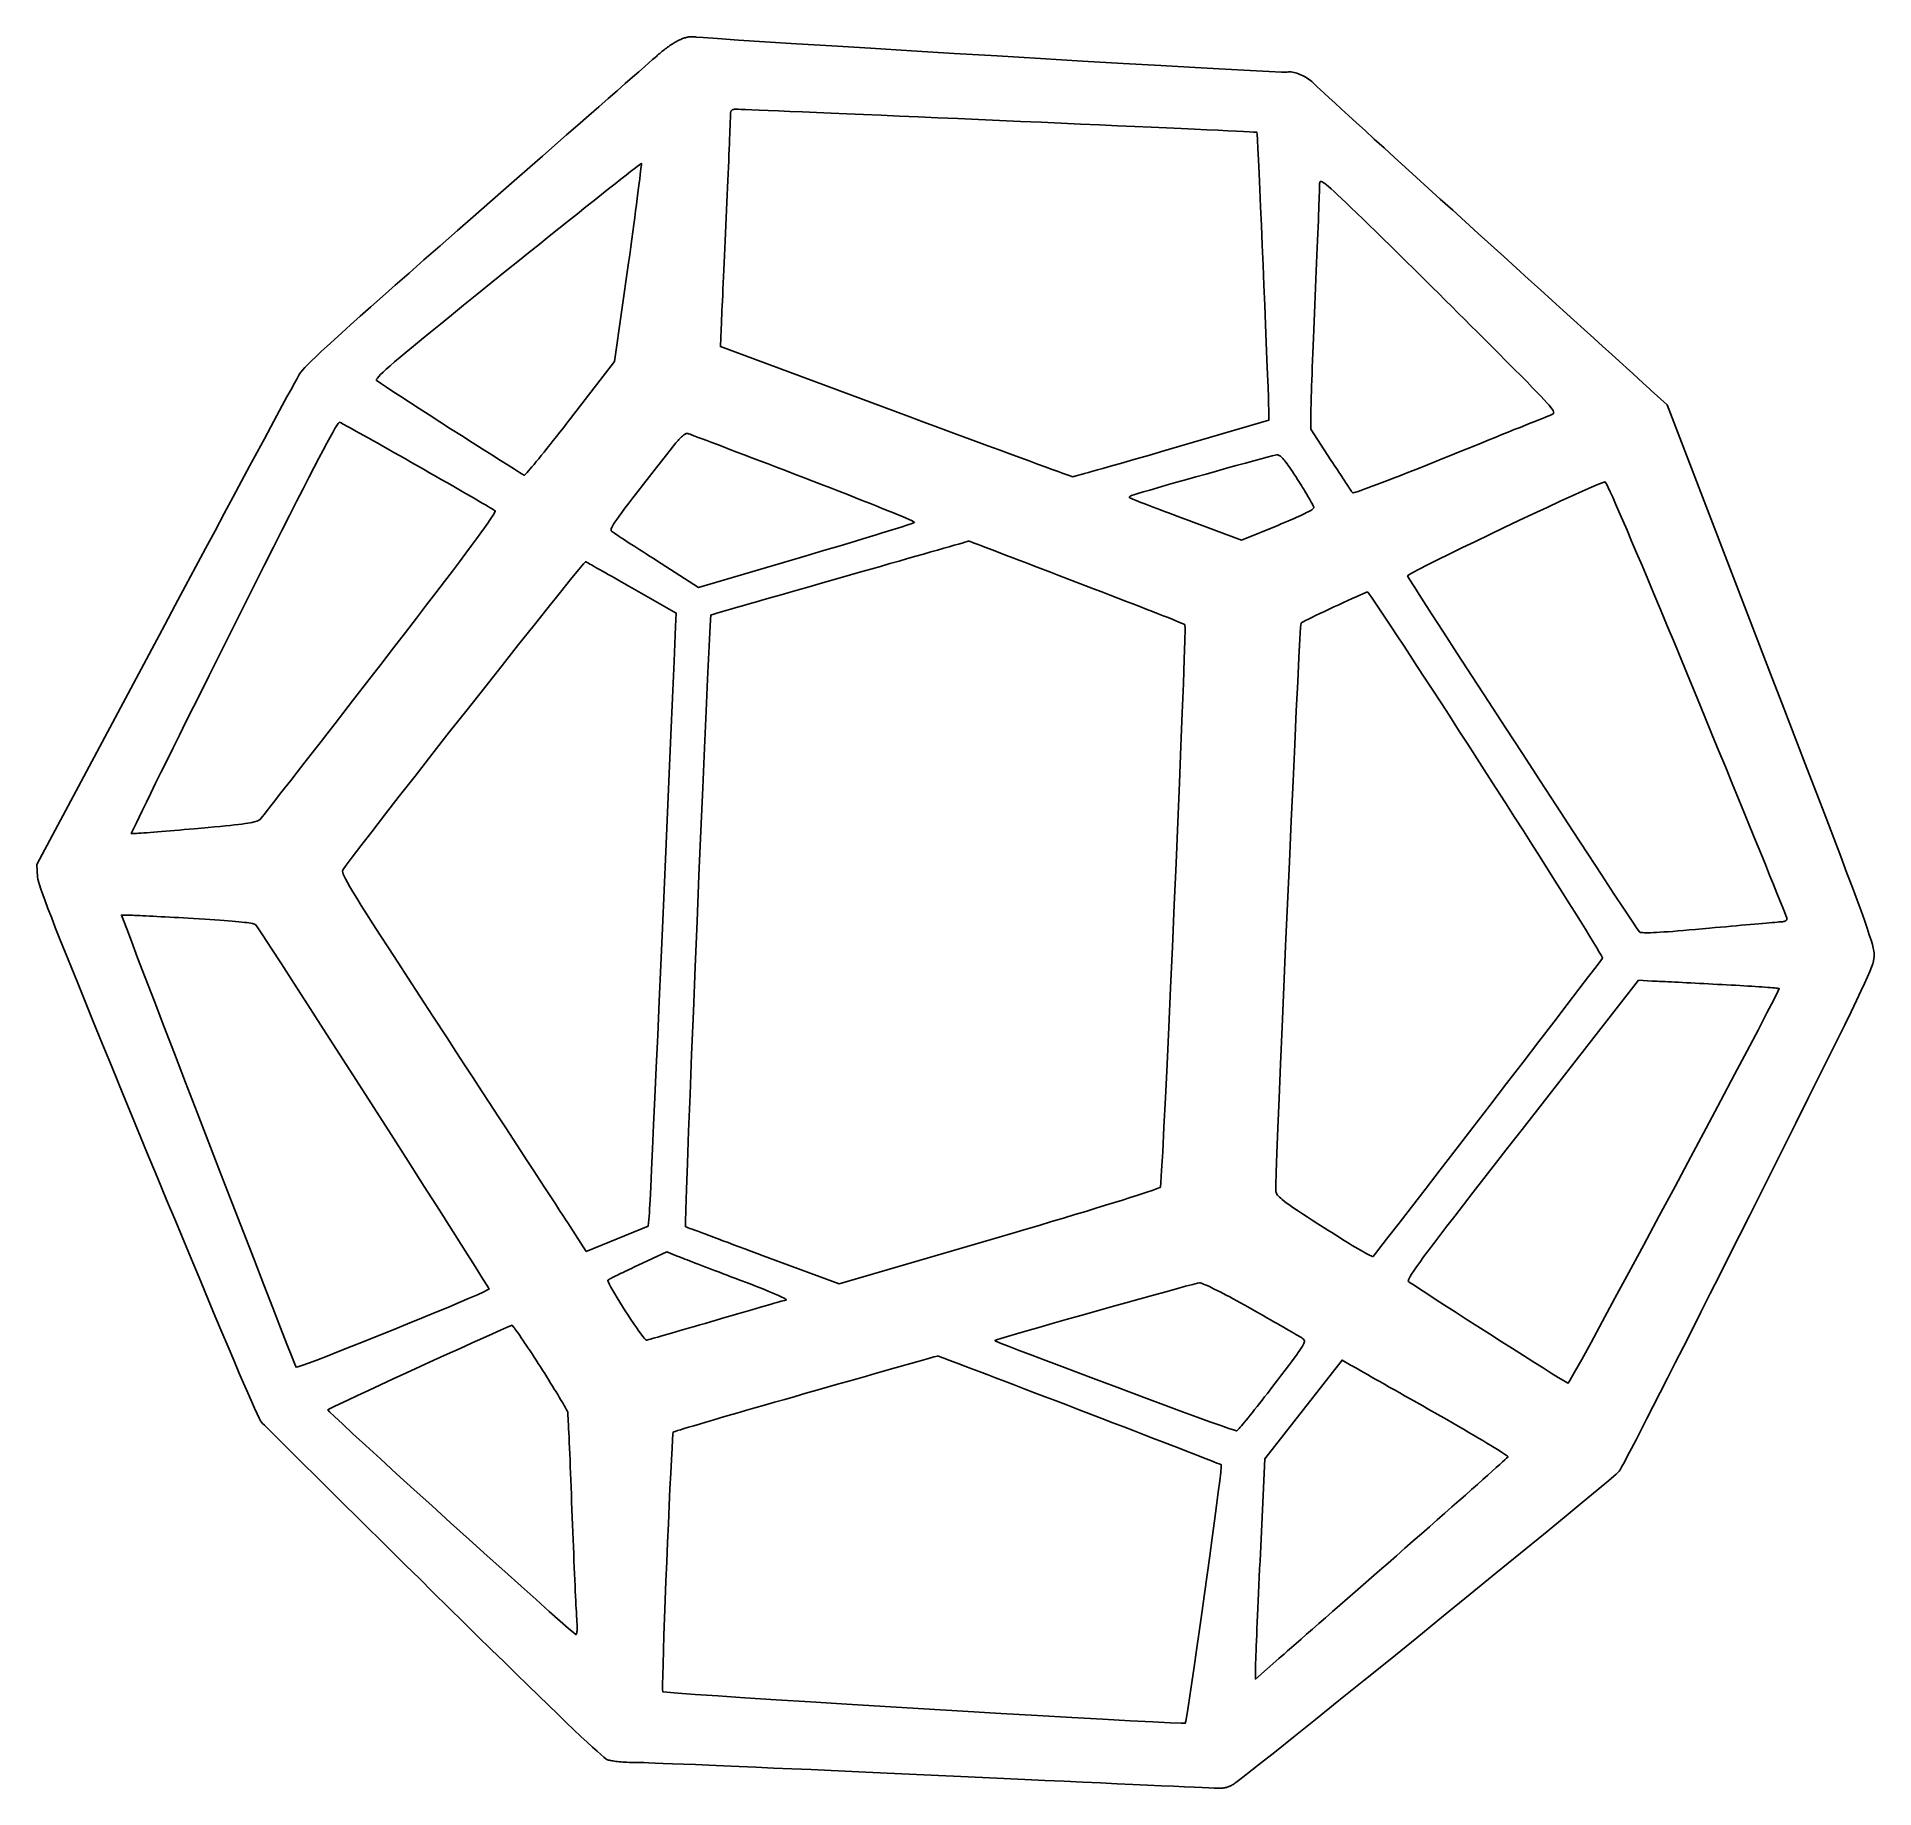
# Model space of a CAD drawing. Extents: x 3.5 to 31.5, y 4.9 to 31.6.
import ezdxf

# ---------------------------------------------------------------- set-up
doc = ezdxf.new("R2010")
doc.units = 0
doc.layers.get('0').update_dxf_attribs({"linetype": 'CONTINUOUS'})

msp = doc.modelspace()

# ---------------------------------------------------------------- linework, layer by layer
for points in [[(21.5014, 4.8806), (21.5164, 4.88116), (21.5308, 4.88211), (21.5449, 4.88348), (21.5586, 4.88528), (21.572, 4.88753), (21.5851, 4.89026), (21.5981, 4.89349), (21.6109, 4.89724), (21.6236, 4.90152), (21.6362, 4.90636), (21.6488, 4.91177), (21.6615, 4.91779), (21.6743, 4.92442), (21.6873, 4.93168), (21.7004, 4.93961), (21.7138, 4.94822), (21.7275, 4.95752), (21.7416, 4.96754), (21.756, 4.9783), (21.8928, 5.08367), (22.0879, 5.23701), (22.3343, 5.43264), (22.625, 5.66486), (22.953, 5.92798), (23.3113, 6.21631), (23.6928, 6.52417), (24.0906, 6.84585), (24.4977, 7.17568), (24.9071, 7.50796), (25.3118, 7.83699), (25.7047, 8.1571), (26.0788, 8.46258), (26.4273, 8.74776), (26.7429, 9.00693), (27.0188, 9.23441), (27.248, 9.42451), (27.4234, 9.57153), (27.538, 9.66979), (27.5849, 9.7136), (27.5987, 9.73623), (27.6247, 9.78321), (27.6623, 9.85349), (27.7109, 9.94605), (27.7702, 10.0599), (27.8395, 10.1939), (27.9183, 10.3471), (28.0061, 10.5185), (28.1024, 10.7071), (28.2067, 10.9118), (28.3184, 11.1315), (28.4371, 11.3653), (28.5621, 11.6122), (28.6931, 11.871), (28.8293, 12.1408), (28.9704, 12.4206), (29.1159, 12.7093), (29.2651, 13.0059), (29.4176, 13.3093), (29.5728, 13.6186), (29.831, 14.1341), (30.0647, 14.6008), (30.2751, 15.0214), (30.4635, 15.3984), (30.631, 15.7343), (30.7788, 16.0317), (30.9083, 16.2931), (31.0205, 16.5212), (31.1168, 16.7185), (31.1983, 16.8874), (31.2663, 17.0307), (31.322, 17.1507), (31.3665, 17.2502), (31.4012, 17.3316), (31.4272, 17.3976), (31.4457, 17.4506), (31.458, 17.4932), (31.4653, 17.528), (31.4687, 17.5576), (31.4696, 17.5844), (31.4682, 17.6118), (31.4634, 17.646), (31.4544, 17.689), (31.4405, 17.7431), (31.4207, 17.8104), (31.3944, 17.893), (31.3608, 17.9931), (31.319, 18.1129), (31.2682, 18.2545), (31.2076, 18.4201), (31.1365, 18.6119), (31.0541, 18.832), (30.9595, 19.0825), (30.8519, 19.3657), (30.7306, 19.6837), (30.5948, 20.0385), (30.4436, 20.4326), (30.2763, 20.8678), (30.092, 21.3465), (29.8901, 21.8708), (28.3139, 25.9716), (28.0709, 26.1909), (28.0433, 26.2162), (28.0006, 26.2552), (27.9435, 26.3073), (27.8726, 26.3718), (27.7886, 26.4481), (27.6922, 26.5356), (27.5842, 26.6336), (27.4652, 26.7416), (27.336, 26.859), (27.1971, 26.9849), (27.0494, 27.119), (26.8935, 27.2604), (26.7301, 27.4087), (26.5599, 27.5631), (26.3836, 27.723), (26.2019, 27.8879), (26.0155, 28.057), (25.825, 28.2298), (25.6313, 28.4057), (25.4349, 28.5839), (25.2385, 28.7618), (25.0458, 28.9366), (24.8572, 29.1077), (24.6736, 29.2745), (24.4955, 29.4364), (24.3236, 29.5928), (24.1585, 29.7431), (24.001, 29.8866), (23.8516, 30.0229), (23.7111, 30.1512), (23.58, 30.271), (23.459, 30.3817), (23.3488, 30.4826), (23.25, 30.5732), (23.1633, 30.6528), (23.0894, 30.7209), (23.0288, 30.7768), (22.9823, 30.8199), (22.9504, 30.8497), (22.9339, 30.8655), (22.9165, 30.8829), (22.8978, 30.8998), (22.8779, 30.9161), (22.857, 30.9317), (22.8352, 30.9465), (22.8127, 30.9606), (22.7897, 30.9738), (22.7663, 30.9861), (22.7426, 30.9974), (22.7188, 31.0077), (22.695, 31.0168), (22.6715, 31.0249), (22.6483, 31.0317), (22.6256, 31.0373), (22.6036, 31.0416), (22.5824, 31.0444), (22.5621, 31.0459), (22.543, 31.0458), (22.5251, 31.0442), (22.5087, 31.041), (22.4375, 31.0423), (22.2505, 31.0509), (21.9605, 31.066), (21.5801, 31.0868), (21.1218, 31.1125), (20.5984, 31.1424), (20.0226, 31.1758), (19.4069, 31.2119), (18.7641, 31.2499), (18.1067, 31.2891), (17.4474, 31.3286), (16.7989, 31.3678), (16.1739, 31.4059), (15.5849, 31.4422), (15.0447, 31.4757), (14.5659, 31.5059), (14.161, 31.532), (13.8429, 31.5531), (13.6241, 31.5686), (13.5174, 31.5776), (13.5028, 31.5794), (13.4886, 31.5808), (13.4745, 31.5816), (13.4607, 31.582), (13.447, 31.582), (13.4335, 31.5814), (13.42, 31.5804), (13.4066, 31.5788), (13.3932, 31.5768), (13.3798, 31.5743), (13.3664, 31.5712), (13.3528, 31.5677), (13.3392, 31.5636), (13.3254, 31.559), (13.3114, 31.5539), (13.2971, 31.5483), (13.2826, 31.5421), (13.2678, 31.5353), (13.2527, 31.5281), (13.2372, 31.5203), (13.2246, 31.5137), (13.2111, 31.5063), (13.1968, 31.498), (13.1818, 31.4889), (13.1662, 31.4791), (13.1501, 31.4687), (13.1335, 31.4576), (13.1166, 31.4461), (13.0994, 31.434), (13.082, 31.4215), (13.0645, 31.4087), (13.0469, 31.3956), (13.0295, 31.3822), (13.0122, 31.3687), (12.9952, 31.3551), (12.9784, 31.3414), (12.9621, 31.3277), (12.9463, 31.3141), (12.9311, 31.3006), (12.9166, 31.2874), (12.8935, 31.2673), (12.854, 31.2328), (12.7988, 31.1846), (12.7287, 31.1232), (12.6443, 31.0494), (12.5465, 30.9636), (12.4358, 30.8667), (12.3131, 30.7592), (12.1791, 30.6417), (12.0344, 30.5149), (11.8799, 30.3794), (11.7161, 30.2359), (11.5439, 30.0849), (11.364, 29.9272), (11.1771, 29.7633), (10.9839, 29.594), (10.7851, 29.4197), (10.5814, 29.2413), (10.3737, 29.0592), (10.1625, 28.8742), (9.87952, 28.6263), (9.6155, 28.3948), (9.36987, 28.179), (9.14209, 27.9786), (8.93162, 27.793), (8.73791, 27.6217), (8.56041, 27.4642), (8.39857, 27.3201), (8.25185, 27.1888), (8.1197, 27.0697), (8.00157, 26.9625), (7.89692, 26.8667), (7.8052, 26.7816), (7.72586, 26.7069), (7.65836, 26.642), (7.60215, 26.5864), (7.55668, 26.5397), (7.52141, 26.5013), (7.49579, 26.4707), (7.47927, 26.4474), (7.46376, 26.4212), (7.43584, 26.3715), (7.39602, 26.2994), (7.34486, 26.2059), (7.28288, 26.0919), (7.21062, 25.9585), (7.12862, 25.8067), (7.03742, 25.6375), (6.93756, 25.4519), (6.82956, 25.251), (6.71396, 25.0356), (6.59131, 24.8069), (6.46214, 24.5658), (6.32699, 24.3134), (6.18639, 24.0506), (6.04087, 23.7785), (5.89098, 23.498), (5.73726, 23.2102), (5.58023, 22.9161), (5.42044, 22.6167), (3.46962, 18.9614), (3.48312, 18.769), (3.48754, 18.7411), (3.4971, 18.7021), (3.51232, 18.6505), (3.53375, 18.5851), (3.56191, 18.5045), (3.59734, 18.4074), (3.64056, 18.2924), (3.69211, 18.1582), (3.75252, 18.0035), (3.82232, 17.827), (3.90205, 17.6272), (3.99223, 17.4029), (4.09339, 17.1526), (4.20608, 16.8752), (4.33081, 16.5692), (4.46812, 16.2332), (4.61854, 15.866), (4.78261, 15.4663), (4.96086, 15.0326), (5.15381, 14.5636), (5.30358, 14.2016), (5.44798, 13.8531), (5.5868, 13.5186), (5.71983, 13.1985), (5.84687, 12.8934), (5.96771, 12.6039), (6.08213, 12.3303), (6.18994, 12.0733), (6.29093, 11.8333), (6.38488, 11.6108), (6.4716, 11.4064), (6.55087, 11.2206), (6.62248, 11.0538), (6.68623, 10.9066), (6.74191, 10.7794), (6.78931, 10.6729), (6.82823, 10.5875), (6.85845, 10.5237), (6.87978, 10.482), (6.892, 10.4629), (6.90694, 10.4475), (6.93817, 10.4161), (6.985, 10.3692), (7.04674, 10.3077), (7.12272, 10.232), (7.21225, 10.143), (7.31466, 10.0413), (7.42926, 9.92761), (7.55538, 9.80252), (7.69232, 9.66677), (7.83942, 9.52101), (7.99598, 9.36593), (8.16134, 9.20221), (8.3348, 9.03051), (8.51569, 8.85152), (8.70333, 8.66591), (8.89703, 8.47435), (9.09612, 8.27753), (9.2999, 8.07611), (9.50771, 7.87078), (9.74434, 7.6373), (9.97111, 7.41386), (10.1878, 7.20067), (10.3943, 6.99789), (10.5904, 6.80572), (10.7759, 6.62433), (10.9507, 6.4539), (11.1144, 6.29463), (11.267, 6.14668), (11.4083, 6.01025), (11.5381, 5.88551), (11.6562, 5.77264), (11.7623, 5.67184), (11.8564, 5.58328), (11.9383, 5.50714), (12.0077, 5.44361), (12.0645, 5.39287), (12.1084, 5.35509), (12.1394, 5.33047), (12.1572, 5.31919), (12.1683, 5.31519), (12.1812, 5.31131), (12.196, 5.30754), (12.2125, 5.30391), (12.2308, 5.30042), (12.2507, 5.29708), (12.2722, 5.2939), (12.2952, 5.29089), (12.3198, 5.28807), (12.3458, 5.28544), (12.3732, 5.28301), (12.4019, 5.28079), (12.4319, 5.2788), (12.4632, 5.27704), (12.4956, 5.27552), (12.5291, 5.27426), (12.5638, 5.27326), (12.5994, 5.27253), (12.636, 5.27209), (12.6736, 5.27194), (12.7204, 5.27081), (12.7934, 5.26846), (12.8913, 5.26495), (13.0128, 5.26033), (13.157, 5.25464), (13.3224, 5.24794), (13.508, 5.24028), (13.7126, 5.23171), (13.9349, 5.22227), (14.1738, 5.21203), (14.4281, 5.20103), (14.6966, 5.18932), (14.9781, 5.17695), (15.2715, 5.16397), (15.5754, 5.15043), (15.8889, 5.13639), (16.2105, 5.1219), (16.5392, 5.107), (16.8738, 5.09174), (17.2131, 5.07618), (17.5515, 5.06017), (17.8834, 5.04455), (18.2078, 5.02937), (18.5236, 5.01467), (18.8295, 5.0005), (19.1246, 4.98691), (19.4076, 4.97392), (19.6775, 4.96159), (19.9332, 4.94996), (20.1735, 4.93907), (20.3973, 4.92896), (20.6036, 4.91968), (20.7911, 4.91128), (20.9588, 4.90378), (21.1055, 4.89725), (21.2302, 4.89171), (21.3317, 4.88722), (21.4089, 4.88381), (21.4607, 4.88153), (21.486, 4.88042)], [(19.2437, 24.878), (19.215, 24.8878), (19.1698, 24.9037), (19.1087, 24.9257), (19.0325, 24.9533), (18.9419, 24.9863), (18.8375, 25.0244), (18.7202, 25.0674), (18.5905, 25.115), (18.4493, 25.167), (18.2971, 25.223), (18.1348, 25.2829), (17.963, 25.3463), (17.7825, 25.413), (17.5939, 25.4826), (17.3979, 25.5551), (17.1954, 25.63), (16.9869, 25.7071), (16.7732, 25.7862), (16.555, 25.8669), (13.8886, 26.8592), (13.8987, 27.1225), (13.9, 27.1493), (13.9016, 27.1849), (13.9035, 27.2288), (13.9058, 27.2806), (13.9085, 27.3398), (13.9115, 27.4061), (13.9147, 27.479), (13.9183, 27.5579), (13.9221, 27.6426), (13.9262, 27.7325), (13.9305, 27.8272), (13.935, 27.9263), (13.9396, 28.0294), (13.9445, 28.1359), (13.9495, 28.2454), (13.9547, 28.3576), (13.96, 28.4719), (13.9654, 28.588), (13.9708, 28.7053), (13.9764, 28.8235), (13.9814, 28.9412), (13.9864, 29.0571), (13.9912, 29.1707), (13.996, 29.2817), (14.0006, 29.3897), (14.0051, 29.4942), (14.0094, 29.5949), (14.0135, 29.6913), (14.0174, 29.7831), (14.0211, 29.8698), (14.0245, 29.9511), (14.0276, 30.0264), (14.0305, 30.0955), (14.033, 30.1579), (14.0352, 30.2132), (14.0371, 30.2611), (14.0385, 30.301), (14.0396, 30.3326), (14.0403, 30.3555), (14.0405, 30.3693), (14.0406, 30.3829), (14.0409, 30.3953), (14.0414, 30.4066), (14.0422, 30.4169), (14.0434, 30.4261), (14.045, 30.4343), (14.047, 30.4417), (14.0495, 30.4482), (14.0525, 30.4539), (14.0561, 30.4588), (14.0604, 30.463), (14.0653, 30.4665), (14.0709, 30.4695), (14.0774, 30.4719), (14.0846, 30.4738), (14.0928, 30.4752), (14.1018, 30.4762), (14.1119, 30.4769), (14.1229, 30.4772), (14.135, 30.4773), (14.1556, 30.4768), (14.2013, 30.4751), (14.2713, 30.4723), (14.3644, 30.4685), (14.4795, 30.4637), (14.6157, 30.458), (14.7719, 30.4514), (14.9469, 30.444), (15.1399, 30.4357), (15.3496, 30.4267), (15.5752, 30.417), (15.8154, 30.4066), (16.0693, 30.3956), (16.3359, 30.3841), (16.614, 30.372), (16.9026, 30.3594), (17.2007, 30.3464), (17.5072, 30.333), (17.8211, 30.3192), (18.1413, 30.3052), (18.4612, 30.2911), (18.7743, 30.2773), (19.0794, 30.2638), (19.3757, 30.2506), (19.662, 30.2379), (19.9374, 30.2255), (20.2007, 30.2137), (20.451, 30.2024), (20.6873, 30.1917), (20.9084, 30.1816), (21.1135, 30.1722), (21.3014, 30.1635), (21.471, 30.1556), (21.6215, 30.1486), (21.7518, 30.1424), (21.8607, 30.1372), (21.9474, 30.1329), (22.0107, 30.1296), (22.0496, 30.1274), (22.0632, 30.1263), (22.0663, 30.0961), (22.0715, 30.0121), (22.0784, 29.8803), (22.087, 29.7063), (22.0968, 29.496), (22.1078, 29.2551), (22.1196, 28.9895), (22.132, 28.7047), (22.1447, 28.4067), (22.1577, 28.1013), (22.1705, 27.7941), (22.183, 27.4909), (22.1949, 27.1976), (22.206, 26.9198), (22.216, 26.6635), (22.2247, 26.4342), (22.232, 26.2379), (22.2374, 26.0802), (22.2408, 25.967), (22.242, 25.9041), (22.242, 25.7353), (20.7637, 25.3033), (20.6433, 25.2682), (20.5252, 25.2339), (20.4099, 25.2004), (20.2977, 25.168), (20.1891, 25.1366), (20.0845, 25.1065), (19.9842, 25.0777), (19.8886, 25.0503), (19.7981, 25.0245), (19.7132, 25.0004), (19.6342, 24.978), (19.5616, 24.9575), (19.4956, 24.939), (19.4368, 24.9226), (19.3854, 24.9084), (19.342, 24.8965), (19.3068, 24.8871), (19.2804, 24.8803), (19.263, 24.8761), (19.2551, 24.8746)], [(10.8764, 24.9102), (10.826, 24.9406), (10.7503, 24.9875), (10.6525, 25.0488), (10.5356, 25.1226), (10.4029, 25.2067), (10.2574, 25.2992), (10.1024, 25.398), (9.94106, 25.5012), (9.77646, 25.6066), (9.61178, 25.7124), (9.45018, 25.8164), (9.29481, 25.9166), (9.14884, 26.011), (9.01542, 26.0976), (8.89771, 26.1744), (8.79886, 26.2394), (8.72203, 26.2904), (8.67038, 26.3256), (8.64706, 26.3428), (8.64464, 26.35), (8.64896, 26.362), (8.66067, 26.3792), (8.68046, 26.4023), (8.70897, 26.4317), (8.74687, 26.4681), (8.79483, 26.5121), (8.85351, 26.5641), (8.92356, 26.6248), (9.00567, 26.6947), (9.10047, 26.7743), (9.20865, 26.8643), (9.33086, 26.9652), (9.46777, 27.0775), (9.62004, 27.2019), (9.78834, 27.3388), (9.97331, 27.4889), (10.1756, 27.6527), (10.396, 27.8307), (10.635, 28.0236), (10.8015, 28.1575), (10.9645, 28.2883), (11.1234, 28.4158), (11.2777, 28.5395), (11.4269, 28.6589), (11.5704, 28.7737), (11.7077, 28.8834), (11.8383, 28.9875), (11.9616, 29.0857), (12.077, 29.1775), (12.1841, 29.2625), (12.2824, 29.3402), (12.3712, 29.4103), (12.45, 29.4723), (12.5183, 29.5258), (12.5756, 29.5703), (12.6213, 29.6055), (12.655, 29.6309), (12.6759, 29.646), (12.6837, 29.6504), (12.684, 29.6444), (12.683, 29.6287), (12.6806, 29.6036), (12.677, 29.5696), (12.6721, 29.5271), (12.6661, 29.4764), (12.659, 29.418), (12.6508, 29.3522), (12.6416, 29.2795), (12.6314, 29.2003), (12.6203, 29.1149), (12.6084, 29.0237), (12.5956, 28.9272), (12.5821, 28.8257), (12.5679, 28.7197), (12.553, 28.6095), (12.5375, 28.4955), (12.5215, 28.3782), (12.5049, 28.2579), (12.4879, 28.135), (12.2753, 26.6331), (11.6037, 25.7623), (11.5484, 25.6911), (11.4942, 25.6215), (11.4411, 25.5538), (11.3894, 25.4881), (11.3392, 25.4246), (11.2908, 25.3637), (11.2442, 25.3054), (11.1998, 25.2501), (11.1577, 25.198), (11.1181, 25.1493), (11.0811, 25.1042), (11.0469, 25.0629), (11.0158, 25.0257), (10.9879, 24.9928), (10.9634, 24.9644), (10.9425, 24.9408), (10.9253, 24.9222), (10.9121, 24.9087), (10.903, 24.9007), (10.8983, 24.8983)], [(23.5212, 24.6283), (23.5182, 24.6323), (23.5132, 24.6393), (23.5064, 24.6492), (23.4978, 24.6617), (23.4876, 24.6769), (23.4757, 24.6945), (23.4623, 24.7144), (23.4476, 24.7365), (23.4314, 24.7607), (23.4141, 24.7869), (23.3955, 24.8149), (23.3759, 24.8445), (23.3553, 24.8758), (23.3338, 24.9085), (23.3114, 24.9425), (23.2884, 24.9776), (23.2646, 25.0139), (23.2404, 25.0511), (23.2156, 25.0891), (23.1905, 25.1278), (22.8833, 25.6003), (22.8833, 25.8197), (22.8835, 25.843), (22.8842, 25.8762), (22.8853, 25.9189), (22.8868, 25.9705), (22.8886, 26.0306), (22.8909, 26.0987), (22.8935, 26.1743), (22.8964, 26.257), (22.8996, 26.3462), (22.9031, 26.4415), (22.907, 26.5425), (22.911, 26.6486), (22.9153, 26.7593), (22.9199, 26.8743), (22.9246, 26.9929), (22.9295, 27.1149), (22.9346, 27.2395), (22.9399, 27.3665), (22.9453, 27.4953), (22.9508, 27.6254), (22.9563, 27.7556), (22.9617, 27.8837), (22.967, 28.0092), (22.9721, 28.1318), (22.977, 28.2509), (22.9818, 28.3662), (22.9863, 28.4771), (22.9906, 28.5833), (22.9947, 28.6843), (22.9985, 28.7797), (23.002, 28.8689), (23.0053, 28.9517), (23.0082, 29.0275), (23.0108, 29.0959), (23.013, 29.1565), (23.0149, 29.2088), (23.0164, 29.2524), (23.0174, 29.2868), (23.0181, 29.3116), (23.0183, 29.3264), (23.0186, 29.3421), (23.0196, 29.3554), (23.0221, 29.3659), (23.0264, 29.3732), (23.0332, 29.3768), (23.0429, 29.3764), (23.0562, 29.3713), (23.0734, 29.3614), (23.0952, 29.346), (23.1221, 29.3247), (23.1546, 29.2972), (23.1933, 29.263), (23.2386, 29.2216), (23.2912, 29.1727), (23.3515, 29.1157), (23.4201, 29.0503), (23.4975, 28.9759), (23.5842, 28.8923), (23.6808, 28.7989), (23.7878, 28.6953), (23.854, 28.6311), (23.9255, 28.5614), (24.002, 28.4867), (24.0829, 28.4075), (24.1678, 28.3241), (24.2562, 28.2371), (24.3477, 28.147), (24.4417, 28.0542), (24.5377, 27.9592), (24.6354, 27.8625), (24.7343, 27.7645), (24.8338, 27.6656), (24.9335, 27.5665), (25.0329, 27.4675), (25.1315, 27.3692), (25.2289, 27.2719), (25.3247, 27.1762), (25.4182, 27.0825), (25.5091, 26.9913), (25.5969, 26.9031), (25.7393, 26.7607), (25.868, 26.6318), (25.9837, 26.5157), (26.0871, 26.4117), (26.1786, 26.319), (26.2591, 26.2371), (26.329, 26.1651), (26.389, 26.1025), (26.4396, 26.0485), (26.4816, 26.0024), (26.5155, 25.9634), (26.542, 25.9311), (26.5616, 25.9045), (26.575, 25.883), (26.5827, 25.866), (26.5855, 25.8527), (26.5838, 25.8425), (26.5785, 25.8346), (26.5699, 25.8284), (26.5588, 25.823), (26.5474, 25.8186), (26.5267, 25.8103), (26.4969, 25.7984), (26.4586, 25.7831), (26.4122, 25.7644), (26.358, 25.7426), (26.2965, 25.7178), (26.2281, 25.6903), (26.1531, 25.66), (26.072, 25.6273), (25.9851, 25.5922), (25.893, 25.555), (25.7959, 25.5158), (25.6944, 25.4747), (25.5887, 25.432), (25.4793, 25.3877), (25.3667, 25.3421), (25.2511, 25.2952), (25.1331, 25.2474), (25.013, 25.1986), (24.8931, 25.1501), (24.7756, 25.1028), (24.6609, 25.0568), (24.5494, 25.0123), (24.4415, 24.9695), (24.3376, 24.9285), (24.2381, 24.8895), (24.1433, 24.8526), (24.0537, 24.8179), (23.9697, 24.7856), (23.8916, 24.7559), (23.8198, 24.7289), (23.7548, 24.7048), (23.6969, 24.6836), (23.6466, 24.6656), (23.6041, 24.651), (23.5699, 24.6397), (23.5445, 24.6321), (23.5281, 24.6282)], [(4.91496, 19.4332), (4.9108, 19.4339), (4.91501, 19.4454), (4.9294, 19.4773), (4.95355, 19.5287), (4.98708, 19.5988), (5.02956, 19.6868), (5.0806, 19.7919), (5.13979, 19.9131), (5.20673, 20.0498), (5.28101, 20.201), (5.36222, 20.3659), (5.44997, 20.5437), (5.54384, 20.7336), (5.64343, 20.9346), (5.74834, 21.1461), (5.85815, 21.3671), (5.97248, 21.5968), (6.0909, 21.8344), (6.21302, 22.0791), (6.33843, 22.33), (6.46673, 22.5863), (6.63539, 22.9229), (6.79322, 23.2374), (6.94049, 23.5304), (7.07747, 23.8023), (7.20441, 24.0537), (7.32157, 24.285), (7.42924, 24.4968), (7.52765, 24.6896), (7.61709, 24.8639), (7.69781, 25.0202), (7.77007, 25.159), (7.83414, 25.2808), (7.89028, 25.3861), (7.93876, 25.4755), (7.97984, 25.5494), (8.01378, 25.6084), (8.04084, 25.6529), (8.06129, 25.6835), (8.0754, 25.7007), (8.08341, 25.7049), (8.09121, 25.7013), (8.10629, 25.6935), (8.12835, 25.6818), (8.15707, 25.6662), (8.19216, 25.6471), (8.23329, 25.6245), (8.28016, 25.5986), (8.33247, 25.5695), (8.3899, 25.5376), (8.45215, 25.5028), (8.5189, 25.4655), (8.58984, 25.4257), (8.66468, 25.3836), (8.74309, 25.3395), (8.82478, 25.2934), (8.90943, 25.2456), (8.99673, 25.1961), (9.08637, 25.1453), (9.17805, 25.0932), (9.27146, 25.04), (9.36484, 24.9872), (9.45644, 24.9353), (9.54597, 24.8843), (9.63311, 24.8346), (9.71755, 24.7863), (9.799, 24.7396), (9.87714, 24.6946), (9.95166, 24.6516), (10.0223, 24.6107), (10.0887, 24.5721), (10.1505, 24.5361), (10.2075, 24.5027), (10.2594, 24.4722), (10.3058, 24.4448), (10.3465, 24.4206), (10.3811, 24.3999), (10.4093, 24.3827), (10.4309, 24.3694), (10.4455, 24.3601), (10.4527, 24.3549), (10.4533, 24.3466), (10.4467, 24.3296), (10.4326, 24.3033), (10.4106, 24.2674), (10.3804, 24.2214), (10.3417, 24.1649), (10.2941, 24.0973), (10.2373, 24.0183), (10.1709, 23.9274), (10.0946, 23.8241), (10.008, 23.708), (9.91084, 23.5787), (9.80274, 23.4356), (9.68337, 23.2784), (9.55238, 23.1066), (9.40943, 22.9197), (9.25418, 22.7173), (9.08628, 22.499), (8.9054, 22.2642), (8.71119, 22.0125), (8.56559, 21.8243), (8.42275, 21.6397), (8.28315, 21.4594), (8.14727, 21.2841), (8.01559, 21.1142), (7.8886, 20.9504), (7.76677, 20.7935), (7.65059, 20.6439), (7.54053, 20.5023), (7.43708, 20.3693), (7.34071, 20.2455), (7.25192, 20.1316), (7.17117, 20.0282), (7.09896, 19.9359), (7.03576, 19.8554), (6.98204, 19.7871), (6.93831, 19.7318), (6.90502, 19.6901), (6.88268, 19.6626), (6.87175, 19.65), (6.86405, 19.643), (6.85388, 19.6363), (6.84093, 19.6299), (6.82484, 19.6235), (6.8053, 19.6174), (6.78195, 19.6113), (6.75448, 19.6052), (6.72254, 19.5991), (6.6858, 19.5929), (6.64392, 19.5867), (6.59658, 19.5803), (6.54344, 19.5736), (6.48416, 19.5668), (6.41841, 19.5597), (6.34586, 19.5522), (6.26617, 19.5443), (6.179, 19.536), (6.08403, 19.5273), (5.98092, 19.518), (5.86933, 19.5082), (5.79207, 19.5012), (5.71637, 19.4945), (5.6425, 19.4879), (5.5707, 19.4817), (5.50124, 19.4757), (5.43435, 19.47), (5.3703, 19.4647), (5.30933, 19.4597), (5.25171, 19.4551), (5.19769, 19.4508), (5.14751, 19.447), (5.10143, 19.4436), (5.0597, 19.4406), (5.02258, 19.4381), (4.99033, 19.4361), (4.96318, 19.4345), (4.9414, 19.4335), (4.92525, 19.4331)], [(12.9132, 23.5988), (12.8604, 23.6325), (12.8085, 23.6657), (12.7575, 23.6983), (12.7078, 23.7301), (12.6595, 23.761), (12.6128, 23.791), (12.5678, 23.8198), (12.5248, 23.8475), (12.4839, 23.8739), (12.4453, 23.8988), (12.4093, 23.9222), (12.3759, 23.9439), (12.3454, 23.9639), (12.318, 23.9819), (12.2938, 23.998), (12.2731, 24.012), (12.2559, 24.0237), (12.2426, 24.0331), (12.2332, 24.04), (12.2281, 24.0444), (12.223, 24.0506), (12.2202, 24.0586), (12.2202, 24.0691), (12.2235, 24.0828), (12.2307, 24.1004), (12.2423, 24.1227), (12.2588, 24.1503), (12.2807, 24.1841), (12.3085, 24.2246), (12.3428, 24.2726), (12.3841, 24.3289), (12.4329, 24.394), (12.4898, 24.4689), (12.5551, 24.5541), (12.6296, 24.6505), (12.7136, 24.7586), (12.8078, 24.8792), (12.9126, 25.0131), (13.0286, 25.161), (13.1562, 25.3235), (13.175, 25.3475), (13.1929, 25.3699), (13.2099, 25.3908), (13.2262, 25.4101), (13.2415, 25.4279), (13.2562, 25.4442), (13.27, 25.4591), (13.2831, 25.4725), (13.2955, 25.4846), (13.3073, 25.4952), (13.3183, 25.5046), (13.3288, 25.5126), (13.3386, 25.5193), (13.3478, 25.5248), (13.3565, 25.529), (13.3647, 25.5321), (13.3723, 25.534), (13.3795, 25.5347), (13.3862, 25.5343), (13.3925, 25.5328), (13.4027, 25.5291), (13.4239, 25.5213), (13.4556, 25.5094), (13.4973, 25.4937), (13.5486, 25.4744), (13.6091, 25.4515), (13.6782, 25.4253), (13.7555, 25.396), (13.8406, 25.3637), (13.9329, 25.3286), (14.0321, 25.2909), (14.1375, 25.2507), (14.2489, 25.2082), (14.3657, 25.1636), (14.4874, 25.117), (14.6137, 25.0687), (14.7439, 25.0188), (14.8778, 24.9674), (15.0147, 24.9148), (15.1543, 24.8611), (15.2936, 24.8079), (15.4298, 24.7556), (15.5625, 24.7044), (15.6911, 24.6545), (15.8153, 24.6061), (15.9346, 24.5593), (16.0486, 24.5144), (16.1568, 24.4715), (16.2588, 24.4308), (16.3541, 24.3924), (16.4424, 24.3566), (16.5232, 24.3236), (16.5959, 24.2935), (16.6603, 24.2665), (16.7158, 24.2427), (16.762, 24.2224), (16.7985, 24.2057), (16.8249, 24.1929), (16.8406, 24.184), (16.8452, 24.1794), (16.8387, 24.1753), (16.8216, 24.1681), (16.7943, 24.158), (16.7572, 24.1452), (16.7107, 24.1296), (16.6554, 24.1116), (16.5917, 24.0912), (16.5199, 24.0685), (16.4406, 24.0437), (16.3541, 24.0169), (16.261, 23.9883), (16.1616, 23.958), (16.0565, 23.9261), (15.9459, 23.8927), (15.8305, 23.858), (15.7105, 23.8222), (15.5866, 23.7853), (15.459, 23.7475), (15.3282, 23.7089), (15.1948, 23.6697), (13.5545, 23.1871)], [(20.9831, 24.2232), (20.9139, 24.2489), (20.8461, 24.2741), (20.78, 24.2987), (20.7157, 24.3228), (20.6536, 24.3461), (20.5937, 24.3687), (20.5364, 24.3904), (20.4819, 24.4111), (20.4303, 24.4308), (20.3819, 24.4494), (20.337, 24.4667), (20.2957, 24.4828), (20.2582, 24.4974), (20.2248, 24.5106), (20.1957, 24.5223), (20.1712, 24.5322), (20.1513, 24.5405), (20.1365, 24.5469), (20.1268, 24.5515), (20.1225, 24.554), (20.1211, 24.5551), (20.1201, 24.5563), (20.1195, 24.5577), (20.1191, 24.5591), (20.1191, 24.5607), (20.1195, 24.5624), (20.1201, 24.5641), (20.121, 24.5659), (20.1222, 24.5677), (20.1237, 24.5696), (20.1255, 24.5715), (20.1276, 24.5734), (20.1299, 24.5754), (20.1325, 24.5773), (20.1353, 24.5792), (20.1383, 24.581), (20.1416, 24.5828), (20.1452, 24.5845), (20.1489, 24.5862), (20.1528, 24.5878), (20.1872, 24.5991), (20.2467, 24.6174), (20.3287, 24.6417), (20.4301, 24.6715), (20.5482, 24.7057), (20.68, 24.7436), (20.8227, 24.7844), (20.9735, 24.8273), (21.1295, 24.8714), (21.2877, 24.916), (21.4454, 24.9602), (21.5997, 25.0033), (21.7477, 25.0444), (21.8866, 25.0827), (22.0134, 25.1174), (22.1253, 25.1478), (22.2195, 25.1729), (22.2931, 25.1919), (22.3432, 25.2042), (22.3669, 25.2088), (22.3752, 25.2086), (22.3837, 25.2071), (22.3927, 25.2042), (22.4022, 25.1996), (22.4122, 25.1934), (22.4228, 25.1855), (22.4342, 25.1757), (22.4463, 25.1639), (22.4593, 25.1501), (22.4732, 25.1341), (22.4882, 25.1159), (22.5042, 25.0953), (22.5214, 25.0723), (22.5399, 25.0467), (22.5596, 25.0185), (22.5808, 24.9875), (22.6034, 24.9537), (22.6276, 24.9169), (22.6533, 24.8771), (22.6808, 24.8341), (22.7009, 24.8029), (22.7205, 24.772), (22.7397, 24.7416), (22.7583, 24.7118), (22.7763, 24.6827), (22.7937, 24.6544), (22.8103, 24.627), (22.8261, 24.6006), (22.841, 24.5754), (22.8551, 24.5515), (22.8681, 24.5289), (22.8801, 24.5078), (22.891, 24.4883), (22.9006, 24.4704), (22.9091, 24.4544), (22.9163, 24.4404), (22.922, 24.4283), (22.9264, 24.4184), (22.9293, 24.4108), (22.9306, 24.4055), (22.9296, 24.4005), (22.9258, 24.3946), (22.9192, 24.3877), (22.9096, 24.38), (22.8973, 24.3713), (22.8821, 24.3618), (22.8641, 24.3513), (22.8434, 24.3399), (22.8198, 24.3276), (22.7935, 24.3144), (22.7644, 24.3002), (22.7325, 24.2852), (22.6979, 24.2693), (22.6606, 24.2524), (22.6206, 24.2346), (22.5779, 24.2159), (22.5326, 24.1964), (22.4845, 24.1759), (22.4338, 24.1544), (22.3804, 24.1321), (21.8269, 23.9094)], [(27.9642, 17.923), (27.941, 17.9242), (27.9224, 17.926), (27.9081, 17.9285), (27.898, 17.9316), (27.892, 17.9354), (27.8587, 17.9822), (27.7794, 18.1001), (27.6592, 18.2812), (27.5034, 18.5176), (27.3171, 18.8014), (27.1053, 19.1247), (26.8733, 19.4795), (26.6262, 19.8579), (26.3692, 20.2521), (26.1074, 20.6541), (25.8459, 21.0559), (25.59, 21.4498), (25.3447, 21.8277), (25.1152, 22.1818), (24.9066, 22.5041), (24.7241, 22.7868), (24.5729, 23.0219), (24.4581, 23.2015), (24.3848, 23.3177), (24.3582, 23.3626), (24.3786, 23.379), (24.4388, 23.4137), (24.5345, 23.4646), (24.6613, 23.5296), (24.8149, 23.6066), (24.9909, 23.6937), (25.1849, 23.7886), (25.3927, 23.8894), (25.6098, 23.9939), (25.8319, 24.1), (26.0546, 24.2058), (26.2736, 24.3091), (26.4846, 24.4078), (26.6831, 24.4999), (26.8647, 24.5833), (27.0253, 24.6559), (27.1603, 24.7157), (27.2655, 24.7605), (27.3365, 24.7883), (27.3689, 24.797), (27.3768, 24.7869), (27.3925, 24.7578), (27.4157, 24.7102), (27.4462, 24.6445), (27.4839, 24.5611), (27.5285, 24.4605), (27.5798, 24.3432), (27.6378, 24.2094), (27.7021, 24.0597), (27.7726, 23.8946), (27.8491, 23.7144), (27.9314, 23.5195), (28.0193, 23.3105), (28.1127, 23.0877), (28.2113, 22.8515), (28.315, 22.6025), (28.4235, 22.341), (28.5367, 22.0674), (28.6543, 21.7823), (28.7763, 21.486), (28.8876, 21.2156), (28.9965, 20.9508), (29.1027, 20.6925), (29.2058, 20.4415), (29.3054, 20.1987), (29.4012, 19.9649), (29.4929, 19.7411), (29.5799, 19.5282), (29.6621, 19.3269), (29.739, 19.1382), (29.8103, 18.9629), (29.8756, 18.802), (29.9346, 18.6562), (29.9869, 18.5265), (30.0321, 18.4138), (30.0699, 18.3188), (30.1, 18.2425), (30.1219, 18.1858), (30.1353, 18.1495), (30.1398, 18.1345), (30.1396, 18.131), (30.1388, 18.1276), (30.1376, 18.1242), (30.136, 18.1209), (30.1339, 18.1177), (30.1314, 18.1146), (30.1286, 18.1117), (30.1254, 18.1089), (30.1218, 18.1062), (30.1179, 18.1037), (30.1137, 18.1014), (30.1092, 18.0993), (30.1045, 18.0974), (30.0995, 18.0957), (30.0943, 18.0942), (30.0888, 18.0929), (30.0833, 18.092), (30.0775, 18.0912), (30.0716, 18.0908), (30.0656, 18.0906), (30.0556, 18.0898), (30.0392, 18.0885), (30.0166, 18.0865), (29.988, 18.084), (29.9538, 18.081), (29.9143, 18.0776), (29.8696, 18.0737), (29.8202, 18.0693), (29.7663, 18.0646), (29.7082, 18.0594), (29.6462, 18.0539), (29.5805, 18.0481), (29.5115, 18.042), (29.4394, 18.0356), (29.3646, 18.0289), (29.2872, 18.0221), (29.2076, 18.015), (29.1261, 18.0077), (29.043, 18.0003), (28.9585, 17.9928), (28.8491, 17.9826), (28.7465, 17.9732), (28.6506, 17.9647), (28.5612, 17.957), (28.4782, 17.9501), (28.4013, 17.944), (28.3306, 17.9387), (28.2657, 17.9342), (28.2066, 17.9304), (28.1531, 17.9274), (28.1051, 17.9251), (28.0623, 17.9235), (28.0247, 17.9226), (27.992, 17.9225)], [(14.54, 12.9976), (14.4452, 13.0332), (14.3522, 13.0681), (14.2614, 13.1022), (14.1732, 13.1353), (14.0877, 13.1673), (14.0054, 13.1981), (13.9265, 13.2277), (13.8513, 13.2558), (13.7802, 13.2823), (13.7135, 13.3073), (13.6515, 13.3304), (13.5945, 13.3517), (13.5427, 13.3709), (13.4966, 13.388), (13.4564, 13.4029), (13.4225, 13.4155), (13.3951, 13.4255), (13.3746, 13.433), (13.3612, 13.4378), (13.3554, 13.4397), (13.3548, 13.5086), (13.3598, 13.7028), (13.3699, 14.0084), (13.3844, 14.4115), (13.4027, 14.8983), (13.4243, 15.4547), (13.4486, 16.0668), (13.475, 16.7208), (13.5029, 17.4027), (13.5317, 18.0987), (13.5609, 18.7947), (13.5899, 19.4768), (13.618, 20.1312), (13.6448, 20.7439), (13.6696, 21.301), (13.6918, 21.7885), (13.7109, 22.1927), (13.7262, 22.4994), (13.7373, 22.6949), (13.7435, 22.7652), (13.751, 22.768), (13.7712, 22.7744), (13.8034, 22.7842), (13.8474, 22.7973), (13.9024, 22.8134), (13.968, 22.8326), (14.0437, 22.8546), (14.129, 22.8792), (14.2233, 22.9064), (14.3261, 22.9361), (14.437, 22.9679), (14.5554, 23.0019), (14.6808, 23.0378), (14.8126, 23.0756), (14.9505, 23.115), (15.0938, 23.1559), (15.242, 23.1983), (15.3946, 23.2419), (15.5512, 23.2866), (15.7112, 23.3322), (15.8711, 23.3778), (16.0276, 23.4225), (16.1802, 23.4661), (16.3282, 23.5084), (16.4713, 23.5493), (16.6089, 23.5887), (16.7405, 23.6263), (16.8656, 23.6621), (16.9836, 23.6959), (17.0941, 23.7275), (17.1966, 23.7568), (17.2905, 23.7837), (17.3753, 23.808), (17.4506, 23.8295), (17.5157, 23.8481), (17.5703, 23.8637), (17.6137, 23.8761), (17.6455, 23.8851), (17.6651, 23.8906), (17.6721, 23.8925), (17.6776, 23.8909), (17.6937, 23.8851), (17.7201, 23.8754), (17.7562, 23.8619), (17.8017, 23.8448), (17.856, 23.8242), (17.9189, 23.8003), (17.9898, 23.7733), (18.0683, 23.7434), (18.1539, 23.7106), (18.2463, 23.6753), (18.345, 23.6376), (18.4496, 23.5975), (18.5596, 23.5554), (18.6745, 23.5114), (18.7941, 23.4655), (18.9177, 23.4181), (19.0451, 23.3693), (19.1757, 23.3192), (19.3091, 23.2681), (19.4425, 23.2169), (19.5733, 23.1666), (19.7009, 23.1176), (19.8249, 23.0698), (19.9449, 23.0235), (20.0604, 22.9788), (20.171, 22.936), (20.2763, 22.8951), (20.3759, 22.8564), (20.4693, 22.82), (20.556, 22.7861), (20.6356, 22.7548), (20.7078, 22.7264), (20.772, 22.7009), (20.8279, 22.6786), (20.8749, 22.6596), (20.9127, 22.6441), (20.9408, 22.6322), (20.9588, 22.6241), (20.9662, 22.6201), (20.9679, 22.5542), (20.9641, 22.3744), (20.9553, 22.0931), (20.9422, 21.723), (20.9253, 21.2767), (20.9051, 20.767), (20.8822, 20.2064), (20.8572, 19.6076), (20.8306, 18.9832), (20.803, 18.3459), (20.7749, 17.7083), (20.7468, 17.0831), (20.7194, 16.4829), (20.6932, 15.9204), (20.6687, 15.4081), (20.6464, 14.9588), (20.6271, 14.5851), (20.6111, 14.2996), (20.5991, 14.115), (20.5916, 14.0439), (20.5821, 14.0377), (20.5579, 14.0273), (20.5195, 14.0128), (20.4673, 13.9944), (20.4018, 13.9722), (20.3235, 13.9463), (20.2328, 13.917), (20.1301, 13.8842), (20.016, 13.8483), (19.8909, 13.8093), (19.7552, 13.7674), (19.6094, 13.7226), (19.4539, 13.6752), (19.2893, 13.6253), (19.116, 13.573), (18.9344, 13.5185), (18.745, 13.462), (18.5482, 13.4034), (18.3446, 13.3431), (18.1345, 13.2811), (15.6977, 12.5689)], [(11.5969, 13.4431), (11.5714, 13.4825), (11.5358, 13.5374), (11.4905, 13.607), (11.4361, 13.6906), (11.373, 13.7875), (11.3018, 13.8969), (11.2229, 14.018), (11.1368, 14.1501), (11.0441, 14.2924), (10.9451, 14.4443), (10.8404, 14.6048), (10.7306, 14.7733), (10.616, 14.9491), (10.4972, 15.1313), (10.3748, 15.3193), (10.249, 15.5122), (10.1206, 15.7094), (9.98987, 15.91), (9.85742, 16.1134), (9.72372, 16.3187), (9.50587, 16.6521), (9.30832, 16.9547), (9.13013, 17.228), (8.97034, 17.4736), (8.828, 17.693), (8.70214, 17.8878), (8.59183, 18.0594), (8.4961, 18.2094), (8.41399, 18.3394), (8.34456, 18.4509), (8.28685, 18.5455), (8.23991, 18.6246), (8.20278, 18.6899), (8.1745, 18.7428), (8.15413, 18.7849), (8.14071, 18.8177), (8.13328, 18.8428), (8.13089, 18.8617), (8.13259, 18.876), (8.13742, 18.8872), (8.18318, 18.9519), (8.27452, 19.0738), (8.40627, 19.2463), (8.57327, 19.4629), (8.77036, 19.717), (8.99238, 20.0022), (9.23418, 20.3117), (9.4906, 20.6392), (9.75647, 20.9779), (10.0266, 21.3215), (10.2959, 21.6633), (10.5592, 21.9967), (10.8114, 22.3153), (11.0471, 22.6125), (11.2614, 22.8816), (11.449, 23.1163), (11.6048, 23.3099), (11.7237, 23.4558), (11.8004, 23.5476), (11.8298, 23.5786), (11.835, 23.5763), (11.8445, 23.5715), (11.8581, 23.5644), (11.8756, 23.555), (11.8969, 23.5434), (11.9217, 23.5298), (11.9498, 23.5142), (11.9811, 23.4967), (12.0154, 23.4775), (12.0526, 23.4567), (12.0923, 23.4343), (12.1345, 23.4104), (12.179, 23.3853), (12.2256, 23.3588), (12.274, 23.3313), (12.3242, 23.3028), (12.376, 23.2733), (12.4291, 23.243), (12.4833, 23.212), (12.5386, 23.1803), (13.2136, 22.7956), (13.2035, 22.5931), (13.181, 22.0605), (13.1574, 21.5053), (13.1329, 20.9328), (13.1076, 20.3481), (13.0819, 19.7565), (13.056, 19.1634), (13.0301, 18.5741), (13.0045, 17.9937), (12.9794, 17.4276), (12.955, 16.8811), (12.9316, 16.3594), (12.9094, 15.8678), (12.8887, 15.4116), (12.8698, 14.996), (12.8527, 14.6265), (12.8379, 14.3081), (12.8255, 14.0462), (12.8157, 13.8461), (12.8089, 13.7131), (12.8052, 13.6524), (12.7883, 13.4499), (11.8433, 13.0651)], [(23.8183, 12.9895), (23.8049, 12.995), (23.7872, 13.0033), (23.7655, 13.0143), (23.7399, 13.0278), (23.7107, 13.0438), (23.678, 13.0622), (23.6421, 13.0828), (23.6031, 13.1056), (23.5611, 13.1304), (23.5165, 13.1571), (23.4694, 13.1856), (23.42, 13.2158), (23.3685, 13.2476), (23.315, 13.2808), (23.2598, 13.3154), (23.2031, 13.3512), (23.1451, 13.3882), (23.0858, 13.4262), (22.9919, 13.4863), (22.9064, 13.5413), (22.8288, 13.5915), (22.7588, 13.6371), (22.6961, 13.6785), (22.6401, 13.716), (22.5905, 13.7497), (22.5469, 13.7802), (22.5089, 13.8075), (22.4762, 13.8321), (22.4483, 13.8542), (22.4248, 13.8741), (22.4054, 13.8921), (22.3897, 13.9085), (22.3772, 13.9236), (22.3676, 13.9377), (22.3605, 13.9511), (22.3554, 13.9641), (22.3521, 13.9769), (22.35, 13.9899), (22.3508, 14.0721), (22.3569, 14.2669), (22.3677, 14.5616), (22.3826, 14.9437), (22.4011, 15.4004), (22.4227, 15.9193), (22.4468, 16.4876), (22.4728, 17.0929), (22.5003, 17.7224), (22.5285, 18.3636), (22.557, 19.0039), (22.5853, 19.6306), (22.6127, 20.2312), (22.6387, 20.793), (22.6628, 21.3034), (22.6844, 21.7498), (22.703, 22.1197), (22.7179, 22.4004), (22.7287, 22.5792), (22.7348, 22.6437), (22.7455, 22.6512), (22.7686, 22.6642), (22.8028, 22.6821), (22.8466, 22.7042), (22.8987, 22.7299), (22.9578, 22.7585), (23.0224, 22.7895), (23.0912, 22.8222), (23.1629, 22.8559), (23.236, 22.8901), (23.3092, 22.924), (23.3812, 22.9572), (23.4505, 22.9888), (23.5159, 23.0184), (23.5758, 23.0452), (23.6291, 23.0687), (23.6742, 23.0881), (23.7099, 23.103), (23.7347, 23.1125), (23.7473, 23.1162), (23.7563, 23.1075), (23.7767, 23.0807), (23.8081, 23.0367), (23.85, 22.9761), (23.902, 22.8997), (23.9635, 22.8082), (24.0341, 22.7023), (24.1134, 22.5828), (24.2008, 22.4504), (24.2958, 22.3057), (24.398, 22.1496), (24.507, 21.9828), (24.6222, 21.806), (24.7431, 21.6198), (24.8694, 21.4251), (25.0004, 21.2226), (25.1358, 21.0129), (25.275, 20.7969), (25.4176, 20.5752), (25.5632, 20.3486), (25.7085, 20.1223), (25.8506, 19.9006), (25.989, 19.6843), (26.1232, 19.474), (26.2528, 19.2705), (26.3774, 19.0745), (26.4963, 18.8868), (26.6093, 18.7082), (26.7158, 18.5393), (26.8153, 18.3809), (26.9075, 18.2338), (26.9918, 18.0986), (27.0678, 17.9761), (27.135, 17.8671), (27.193, 17.7723), (27.2413, 17.6925), (27.2795, 17.6283), (27.307, 17.5805), (27.3234, 17.5499), (27.3284, 17.5371), (27.3018, 17.5003), (27.2297, 17.4044), (27.117, 17.2558), (26.9686, 17.061), (26.7896, 16.8267), (26.585, 16.5593), (26.3598, 16.2653), (26.1189, 15.9512), (25.8675, 15.6236), (25.6104, 15.2889), (25.3527, 14.9537), (25.0995, 14.6244), (24.8556, 14.3077), (24.6261, 14.01), (24.416, 13.7377), (24.2304, 13.4976), (24.0741, 13.2959), (23.9522, 13.1394), (23.8698, 13.0344), (23.8317, 12.9875), (23.8273, 12.987)], [(7.40368, 11.3432), (7.35607, 11.463), (7.28201, 11.6515), (7.18447, 11.9013), (7.06639, 12.2045), (6.93074, 12.5537), (6.78046, 12.9411), (6.6185, 13.3592), (6.44783, 13.8002), (6.2714, 14.2565), (6.09215, 14.7205), (5.91305, 15.1846), (5.73705, 15.6411), (5.5671, 16.0824), (5.40615, 16.5009), (5.25717, 16.8888), (5.1231, 17.2386), (5.0069, 17.5426), (4.91152, 17.7931), (4.83992, 17.9826), (4.75892, 18.1919), (4.85342, 18.1919), (4.86399, 18.1917), (4.88031, 18.1912), (4.90212, 18.1904), (4.92916, 18.1892), (4.96116, 18.1878), (4.99786, 18.1861), (5.03899, 18.1841), (5.08428, 18.1819), (5.13347, 18.1794), (5.18629, 18.1767), (5.24248, 18.1738), (5.30177, 18.1708), (5.3639, 18.1675), (5.42859, 18.1641), (5.49559, 18.1606), (5.56463, 18.1569), (5.63544, 18.1531), (5.70775, 18.1493), (5.78131, 18.1453), (5.85583, 18.1413), (5.94479, 18.1358), (6.02938, 18.1303), (6.10961, 18.125), (6.18549, 18.1198), (6.257, 18.1146), (6.32414, 18.1096), (6.38692, 18.1046), (6.44532, 18.0997), (6.49935, 18.0949), (6.549, 18.0902), (6.59427, 18.0856), (6.63516, 18.081), (6.67167, 18.0765), (6.70379, 18.0721), (6.73152, 18.0677), (6.75486, 18.0634), (6.7738, 18.0592), (6.78835, 18.055), (6.7985, 18.0508), (6.80424, 18.0468), (6.83872, 17.9976), (6.91943, 17.8757), (7.0412, 17.6893), (7.19884, 17.4463), (7.38714, 17.155), (7.60092, 16.8234), (7.83498, 16.4596), (8.08414, 16.0718), (8.34321, 15.668), (8.60698, 15.2564), (8.87027, 14.845), (9.12789, 14.442), (9.37465, 14.0554), (9.60535, 13.6934), (9.8148, 13.3641), (9.99781, 13.0756), (10.1492, 12.8359), (10.2637, 12.6533), (10.3363, 12.5357), (10.3616, 12.4913), (10.3405, 12.4774), (10.28, 12.4481), (10.1846, 12.4051), (10.0585, 12.3502), (9.90608, 12.2852), (9.73174, 12.2119), (9.5398, 12.1319), (9.33461, 12.0472), (9.12052, 11.9594), (8.90188, 11.8703), (8.68304, 11.7817), (8.46834, 11.6955), (8.26214, 11.6132), (8.06878, 11.5368), (7.89261, 11.468), (7.73799, 11.4086), (7.60926, 11.3603), (7.51076, 11.3249), (7.44686, 11.3042), (7.42189, 11.2999)], [(26.7844, 11.0643), (26.7324, 11.0954), (26.6527, 11.1444), (26.5486, 11.2092), (26.4236, 11.2876), (26.2811, 11.3774), (26.1245, 11.4764), (25.9574, 11.5825), (25.783, 11.6934), (25.6049, 11.807), (25.4265, 11.921), (25.2512, 12.0333), (25.0824, 12.1417), (24.9235, 12.2439), (24.7781, 12.3379), (24.6495, 12.4213), (24.5411, 12.492), (24.4564, 12.5478), (24.3988, 12.5866), (24.3717, 12.6061), (24.3688, 12.6145), (24.3717, 12.6294), (24.3808, 12.6513), (24.3969, 12.6813), (24.4206, 12.7201), (24.4525, 12.7686), (24.4932, 12.8276), (24.5433, 12.8978), (24.6035, 12.9803), (24.6742, 13.0756), (24.7563, 13.1848), (24.8502, 13.3086), (24.9567, 13.4479), (25.0762, 13.6034), (25.2095, 13.776), (25.3571, 13.9666), (25.5196, 14.1759), (25.6978, 14.4049), (25.8921, 14.6542), (26.1032, 14.9248), (27.8785, 17.1996), (28.0878, 17.1861), (28.1081, 17.1854), (28.1337, 17.1844), (28.164, 17.1831), (28.199, 17.1815), (28.2382, 17.1796), (28.2815, 17.1774), (28.3284, 17.175), (28.3789, 17.1725), (28.4325, 17.1697), (28.489, 17.1667), (28.5481, 17.1636), (28.6095, 17.1604), (28.673, 17.157), (28.7382, 17.1536), (28.8049, 17.15), (28.8728, 17.1465), (28.9417, 17.1429), (29.0112, 17.1393), (29.081, 17.1357), (29.1509, 17.1321), (29.2207, 17.1285), (29.289, 17.1249), (29.3558, 17.1213), (29.4207, 17.1177), (29.4835, 17.1141), (29.544, 17.1105), (29.602, 17.1069), (29.6572, 17.1034), (29.7094, 17.1), (29.7584, 17.0967), (29.804, 17.0934), (29.8459, 17.0903), (29.8839, 17.0873), (29.9178, 17.0845), (29.9473, 17.0818), (29.9723, 17.0793), (29.9924, 17.077), (30.0075, 17.0749), (30.0174, 17.073), (30.0217, 17.0714), (30.0014, 17.025), (29.9375, 16.8979), (29.8348, 16.6992), (29.6982, 16.4377), (29.5324, 16.1225), (29.3422, 15.7626), (29.1325, 15.3668), (28.908, 14.9443), (28.6734, 14.504), (28.4337, 14.0548), (28.1936, 13.6058), (27.9578, 13.166), (27.7313, 12.7442), (27.5187, 12.3495), (27.3249, 11.991), (27.1546, 11.6774), (27.0127, 11.4179), (26.904, 11.2215), (26.8332, 11.097), (26.8052, 11.0535)], [(12.75, 11.7181), (12.7318, 11.7365), (12.7075, 11.7655), (12.6779, 11.8039), (12.6439, 11.8503), (12.6064, 11.9035), (12.5662, 11.9621), (12.524, 12.0249), (12.4808, 12.0905), (12.4373, 12.1576), (12.3945, 12.225), (12.3531, 12.2912), (12.314, 12.3551), (12.2779, 12.4154), (12.2459, 12.4706), (12.2186, 12.5195), (12.197, 12.5609), (12.1818, 12.5933), (12.1738, 12.6156), (12.1741, 12.6263), (12.1775, 12.629), (12.1838, 12.633), (12.1928, 12.6383), (12.2043, 12.6447), (12.2183, 12.6522), (12.2346, 12.6608), (12.2531, 12.6704), (12.2736, 12.6809), (12.2961, 12.6922), (12.3205, 12.7044), (12.3465, 12.7173), (12.3741, 12.7308), (12.4031, 12.745), (12.4334, 12.7597), (12.465, 12.7749), (12.4976, 12.7905), (12.5312, 12.8065), (12.5656, 12.8227), (12.6008, 12.8392), (12.6365, 12.8558), (13.0718, 13.0583), (13.2271, 12.9942), (13.2421, 12.9883), (13.2615, 12.9807), (13.2852, 12.9715), (13.3129, 12.9607), (13.3443, 12.9486), (13.3793, 12.9351), (13.4176, 12.9204), (13.4589, 12.9046), (13.5031, 12.8877), (13.5498, 12.8698), (13.599, 12.851), (13.6502, 12.8314), (13.7033, 12.8111), (13.758, 12.7902), (13.8142, 12.7688), (13.8716, 12.7469), (13.9298, 12.7246), (13.9888, 12.7021), (14.0483, 12.6795), (14.108, 12.6567), (14.1996, 12.6218), (14.2852, 12.589), (14.3648, 12.5583), (14.4385, 12.5296), (14.5063, 12.5029), (14.5684, 12.4781), (14.6248, 12.4553), (14.6756, 12.4344), (14.7209, 12.4153), (14.7607, 12.3981), (14.7951, 12.3826), (14.8242, 12.369), (14.848, 12.357), (14.8667, 12.3468), (14.8802, 12.3382), (14.8888, 12.3313), (14.8924, 12.3259), (14.8911, 12.3222), (14.885, 12.3199), (14.8742, 12.3192), (14.8687, 12.3182), (14.8567, 12.3152), (14.8383, 12.3104), (14.8139, 12.3038), (14.7837, 12.2955), (14.7479, 12.2855), (14.7069, 12.2739), (14.661, 12.2609), (14.6103, 12.2464), (14.5552, 12.2306), (14.496, 12.2135), (14.4329, 12.1953), (14.3661, 12.1759), (14.2961, 12.1555), (14.223, 12.1341), (14.1471, 12.1118), (14.0687, 12.0887), (13.988, 12.0649), (13.9054, 12.0405), (13.8211, 12.0154), (13.7368, 11.9908), (13.6541, 11.9667), (13.5734, 11.9432), (13.4948, 11.9203), (13.4187, 11.8982), (13.3453, 11.8769), (13.275, 11.8565), (13.208, 11.8371), (13.1445, 11.8187), (13.0849, 11.8015), (13.0294, 11.7856), (12.9784, 11.771), (12.932, 11.7577), (12.8905, 11.746), (12.8543, 11.7359), (12.8236, 11.7274), (12.7987, 11.7206), (12.7798, 11.7157), (12.7673, 11.7127), (12.7613, 11.7117)], [(21.7185, 10.3373), (21.636, 10.3652), (21.5104, 10.4095), (21.3473, 10.4682), (21.1521, 10.5392), (20.9303, 10.6206), (20.6872, 10.7103), (20.4283, 10.8063), (20.1591, 10.9064), (19.8849, 11.0088), (19.6113, 11.1113), (19.3437, 11.2119), (19.0875, 11.3086), (18.8481, 11.3994), (18.631, 11.4822), (18.4417, 11.5549), (18.2855, 11.6156), (18.1679, 11.6622), (18.0944, 11.6926), (18.0704, 11.7049), (18.0961, 11.7149), (18.1622, 11.7361), (18.2642, 11.767), (18.3976, 11.8066), (18.5582, 11.8535), (18.7413, 11.9065), (18.9425, 11.9643), (19.1575, 12.0257), (19.3817, 12.0894), (19.6107, 12.1542), (19.8401, 12.2189), (20.0655, 12.2821), (20.2824, 12.3426), (20.4863, 12.3992), (20.6728, 12.4506), (20.8375, 12.4955), (20.9759, 12.5328), (21.0836, 12.5611), (21.1561, 12.5792), (21.189, 12.5858), (21.1979, 12.585), (21.2113, 12.5814), (21.229, 12.5753), (21.2508, 12.5667), (21.2764, 12.5558), (21.3058, 12.5427), (21.3386, 12.5274), (21.3746, 12.5101), (21.4137, 12.4908), (21.4556, 12.4698), (21.5002, 12.4471), (21.5472, 12.4228), (21.5964, 12.397), (21.6476, 12.3698), (21.7007, 12.3414), (21.7553, 12.3118), (21.8113, 12.2812), (21.8685, 12.2497), (21.9266, 12.2173), (21.9855, 12.1842), (22.0444, 12.1509), (22.1024, 12.1181), (22.1594, 12.0858), (22.215, 12.0542), (22.2692, 12.0233), (22.3217, 11.9934), (22.3723, 11.9644), (22.4208, 11.9365), (22.4671, 11.9099), (22.5108, 11.8846), (22.5518, 11.8608), (22.5899, 11.8386), (22.6249, 11.8181), (22.6565, 11.7994), (22.6847, 11.7827), (22.7091, 11.7679), (22.7295, 11.7554), (22.7458, 11.7451), (22.7578, 11.7373), (22.7652, 11.7319), (22.7731, 11.7257), (22.7793, 11.7188), (22.7836, 11.7109), (22.7858, 11.7015), (22.7855, 11.6903), (22.7826, 11.6767), (22.7766, 11.6604), (22.7674, 11.641), (22.7547, 11.618), (22.7382, 11.591), (22.7176, 11.5596), (22.6928, 11.5234), (22.6633, 11.482), (22.629, 11.4348), (22.5896, 11.3816), (22.5448, 11.3219), (22.4943, 11.2553), (22.4379, 11.1813), (22.3752, 11.0996), (22.3062, 11.0096), (22.2635, 10.954), (22.2215, 10.8996), (22.1804, 10.8466), (22.1404, 10.7952), (22.1015, 10.7455), (22.0639, 10.6978), (22.0278, 10.6522), (21.9932, 10.6088), (21.9604, 10.5679), (21.9294, 10.5295), (21.9005, 10.494), (21.8736, 10.4614), (21.8491, 10.432), (21.8269, 10.4058), (21.8073, 10.3831), (21.7905, 10.3641), (21.7764, 10.3489), (21.7653, 10.3377), (21.7574, 10.3306), (21.7527, 10.3279)], [(11.6526, 7.24747), (11.5702, 7.31822), (11.4431, 7.4299), (11.277, 7.57742), (11.0774, 7.75566), (10.8501, 7.95953), (10.6006, 8.18393), (10.3346, 8.42376), (10.0577, 8.67392), (9.77561, 8.9293), (9.49387, 9.18481), (9.21813, 9.43535), (8.95404, 9.67581), (8.70722, 9.9011), (8.48331, 10.1061), (8.28795, 10.2857), (8.12675, 10.4349), (8.00536, 10.5485), (7.92941, 10.6214), (7.90453, 10.6485), (7.92975, 10.6629), (7.99154, 10.6938), (8.08584, 10.7393), (8.20856, 10.7975), (8.35564, 10.8666), (8.52299, 10.9446), (8.70654, 11.0298), (8.90222, 11.1203), (9.10594, 11.2142), (9.31365, 11.3096), (9.52124, 11.4047), (9.72467, 11.4976), (9.91984, 11.5864), (10.1027, 11.6693), (10.2691, 11.7444), (10.4151, 11.8099), (10.5365, 11.8638), (10.6293, 11.9043), (10.6893, 11.9296), (10.7126, 11.9378), (10.7165, 11.9347), (10.7229, 11.9277), (10.7318, 11.9168), (10.743, 11.9023), (10.7564, 11.8842), (10.7719, 11.8628), (10.7894, 11.8383), (10.8088, 11.8107), (10.8299, 11.7802), (10.8527, 11.7471), (10.877, 11.7114), (10.9027, 11.6734), (10.9296, 11.6332), (10.9578, 11.5909), (10.987, 11.5467), (11.0171, 11.5008), (11.048, 11.4534), (11.0797, 11.4045), (11.1119, 11.3544), (11.1446, 11.3033), (11.1773, 11.2524), (11.2093, 11.2022), (11.2406, 11.1528), (11.2711, 11.1043), (11.3006, 11.0571), (11.3292, 11.0112), (11.3565, 10.9669), (11.3826, 10.9243), (11.4074, 10.8837), (11.4307, 10.8451), (11.4524, 10.8088), (11.4725, 10.775), (11.4907, 10.7438), (11.5071, 10.7154), (11.5215, 10.6901), (11.5338, 10.6679), (11.5439, 10.6491), (11.5516, 10.6339), (11.557, 10.6223), (11.5598, 10.6148), (11.561, 10.6045), (11.5625, 10.5852), (11.5643, 10.5572), (11.5665, 10.5209), (11.5689, 10.4767), (11.5715, 10.425), (11.5744, 10.3661), (11.5775, 10.3005), (11.5808, 10.2286), (11.5843, 10.1507), (11.5879, 10.0672), (11.5916, 9.97856), (11.5955, 9.88512), (11.5994, 9.78728), (11.6035, 9.68544), (11.6075, 9.57997), (11.6116, 9.47127), (11.6157, 9.35974), (11.6198, 9.24575), (11.6239, 9.1297), (11.6285, 9.01305), (11.6331, 8.8973), (11.6377, 8.78289), (11.6423, 8.67025), (11.6469, 8.55983), (11.6514, 8.45207), (11.6559, 8.34741), (11.6603, 8.24628), (11.6645, 8.14914), (11.6686, 8.05641), (11.6726, 7.96855), (11.6764, 7.88598), (11.68, 7.80916), (11.6834, 7.73852), (11.6866, 7.6745), (11.6895, 7.61754), (11.6921, 7.56808), (11.6944, 7.52657), (11.6965, 7.49345), (11.6982, 7.46914), (11.6996, 7.44817), (11.7008, 7.4278), (11.7018, 7.40809), (11.7026, 7.38908), (11.7032, 7.37084), (11.7035, 7.35341), (11.7037, 7.33684), (11.7036, 7.32118), (11.7033, 7.30648), (11.7028, 7.29279), (11.7021, 7.28017), (11.7011, 7.26866), (11.6999, 7.25831), (11.6984, 7.24919), (11.6967, 7.24132), (11.6948, 7.23477), (11.6927, 7.22959), (11.6902, 7.22583), (11.6876, 7.22353), (11.6847, 7.22276)], [(20.7394, 5.87875), (20.4769, 5.8913), (20.1319, 5.90927), (19.7161, 5.93193), (19.2413, 5.95858), (18.7194, 5.98851), (18.1622, 6.021), (17.5813, 6.05534), (16.9887, 6.09083), (16.396, 6.12674), (15.8152, 6.16238), (15.2579, 6.19702), (14.736, 6.22996), (14.2613, 6.26048), (13.8455, 6.28788), (13.5004, 6.31144), (13.2379, 6.33045), (13.0698, 6.3442), (13.0077, 6.35198), (13.0055, 6.38414), (13.0058, 6.46866), (13.0083, 6.59972), (13.0129, 6.77149), (13.0193, 6.97817), (13.0272, 7.21393), (13.0364, 7.47296), (13.0468, 7.74944), (13.0579, 8.03755), (13.0697, 8.33149), (13.0819, 8.62542), (13.0942, 8.91353), (13.1065, 9.19001), (13.1184, 9.44904), (13.1297, 9.6848), (13.1402, 9.89148), (13.1497, 10.0633), (13.158, 10.1943), (13.1647, 10.2788), (13.1697, 10.311), (13.1779, 10.3144), (13.1991, 10.3215), (13.2327, 10.3322), (13.2782, 10.3462), (13.3352, 10.3634), (13.4029, 10.3837), (13.481, 10.4069), (13.5688, 10.4329), (13.6659, 10.4614), (13.7718, 10.4924), (13.8857, 10.5257), (14.0074, 10.561), (14.1361, 10.5984), (14.2714, 10.6375), (14.4128, 10.6784), (14.5596, 10.7207), (14.7114, 10.7643), (14.8677, 10.8091), (15.0279, 10.8549), (15.1914, 10.9016), (15.3554, 10.9483), (15.5157, 10.9939), (15.672, 11.0383), (15.8237, 11.0815), (15.9703, 11.1232), (16.1112, 11.1633), (16.2459, 11.2016), (16.3739, 11.238), (16.4947, 11.2724), (16.6077, 11.3045), (16.7125, 11.3344), (16.8084, 11.3617), (16.895, 11.3863), (16.9718, 11.4082), (17.0382, 11.4271), (17.0937, 11.4428), (17.1378, 11.4554), (17.1699, 11.4645), (17.1896, 11.4701), (17.1962, 11.472), (17.2034, 11.4698), (17.2245, 11.4621), (17.2591, 11.4493), (17.3065, 11.4315), (17.3662, 11.4089), (17.4375, 11.3818), (17.5201, 11.3505), (17.6132, 11.3151), (17.7164, 11.2758), (17.8291, 11.2328), (17.9506, 11.1865), (18.0805, 11.1369), (18.2182, 11.0844), (18.3632, 11.0291), (18.5148, 10.9713), (18.6724, 10.9112), (18.8357, 10.8489), (19.0039, 10.7848), (19.1765, 10.7191), (19.3529, 10.6519), (19.529, 10.5842), (19.7013, 10.5178), (19.8694, 10.4531), (20.0326, 10.3902), (20.1903, 10.3293), (20.3421, 10.2707), (20.4874, 10.2146), (20.6255, 10.1612), (20.7559, 10.1107), (20.8781, 10.0633), (20.9914, 10.0194), (21.0953, 9.97899), (21.1893, 9.94241), (21.2727, 9.90986), (21.3449, 9.88156), (21.4056, 9.85773), (21.4539, 9.83858), (21.4894, 9.82434), (21.5116, 9.81524), (21.5198, 9.81148), (21.5192, 9.78035), (21.5108, 9.69691), (21.4956, 9.56697), (21.4742, 9.39634), (21.4476, 9.19082), (21.4165, 8.95624), (21.3817, 8.69839), (21.3441, 8.42309), (21.3045, 8.13614), (21.2637, 7.84336), (21.2225, 7.55055), (21.1817, 7.26353), (21.1422, 6.9881), (21.1048, 6.73007), (21.0703, 6.49526), (21.0395, 6.28947), (21.0132, 6.11851), (20.9922, 5.98819), (20.9774, 5.90432), (20.9696, 5.87271), (20.9076, 5.87231)], [(22.0395, 6.67261), (22.0398, 6.68831), (22.0404, 6.71384), (22.0415, 6.74876), (22.043, 6.79263), (22.0449, 6.84501), (22.0472, 6.90545), (22.0498, 6.9735), (22.0528, 7.04874), (22.0561, 7.1307), (22.0598, 7.21896), (22.0637, 7.31307), (22.068, 7.41257), (22.0725, 7.51705), (22.0772, 7.62603), (22.0823, 7.7391), (22.0875, 7.8558), (22.0929, 7.97568), (22.0986, 8.09831), (22.1044, 8.22325), (22.1104, 8.35005), (22.1847, 9.9026), (23.3592, 11.4079), (23.501, 11.3269), (23.5163, 11.3178), (23.5387, 11.3047), (23.5679, 11.2878), (23.6035, 11.2673), (23.6452, 11.2435), (23.6927, 11.2164), (23.7456, 11.1863), (23.8035, 11.1533), (23.8663, 11.1177), (23.9334, 11.0797), (24.0046, 11.0393), (24.0796, 10.9969), (24.1579, 10.9526), (24.2393, 10.9065), (24.3235, 10.8589), (24.41, 10.81), (24.4986, 10.7599), (24.5889, 10.7089), (24.6806, 10.657), (24.7734, 10.6046), (24.8656, 10.5519), (24.9558, 10.5002), (25.0435, 10.4496), (25.1287, 10.4003), (25.2109, 10.3525), (25.2898, 10.3065), (25.3653, 10.2622), (25.4369, 10.22), (25.5043, 10.1799), (25.5674, 10.1422), (25.6257, 10.1071), (25.6791, 10.0746), (25.7271, 10.045), (25.7696, 10.0185), (25.8062, 9.99521), (25.8366, 9.97529), (25.8605, 9.95894), (25.8777, 9.94632), (25.8878, 9.93761), (25.8905, 9.93298), (25.8843, 9.92641), (25.868, 9.91099), (25.842, 9.88709), (25.8067, 9.85508), (25.7625, 9.81533), (25.7099, 9.76819), (25.6492, 9.71404), (25.5809, 9.65325), (25.5054, 9.58618), (25.4231, 9.5132), (25.3344, 9.43467), (25.2398, 9.35097), (25.1396, 9.26246), (25.0343, 9.16951), (24.9242, 9.07248), (24.8099, 8.97175), (24.6916, 8.86767), (24.5699, 8.76061), (24.4452, 8.65095), (24.3177, 8.53905), (24.1887, 8.42621), (24.0601, 8.31375), (23.9325, 8.20212), (23.8063, 8.09176), (23.6821, 7.98311), (23.5604, 7.87661), (23.4416, 7.77271), (23.3263, 7.67184), (23.215, 7.57444), (23.1082, 7.48095), (23.0063, 7.39182), (22.91, 7.30749), (22.8196, 7.22839), (22.7358, 7.15496), (22.6589, 7.08765), (22.5896, 7.02689), (22.5282, 6.97313), (22.4754, 6.92681), (22.4316, 6.88837), (22.3973, 6.85824), (22.0395, 6.54436)]]:
    msp.add_lwpolyline(points, close=True)

doc.saveas('drawing.dxf')
